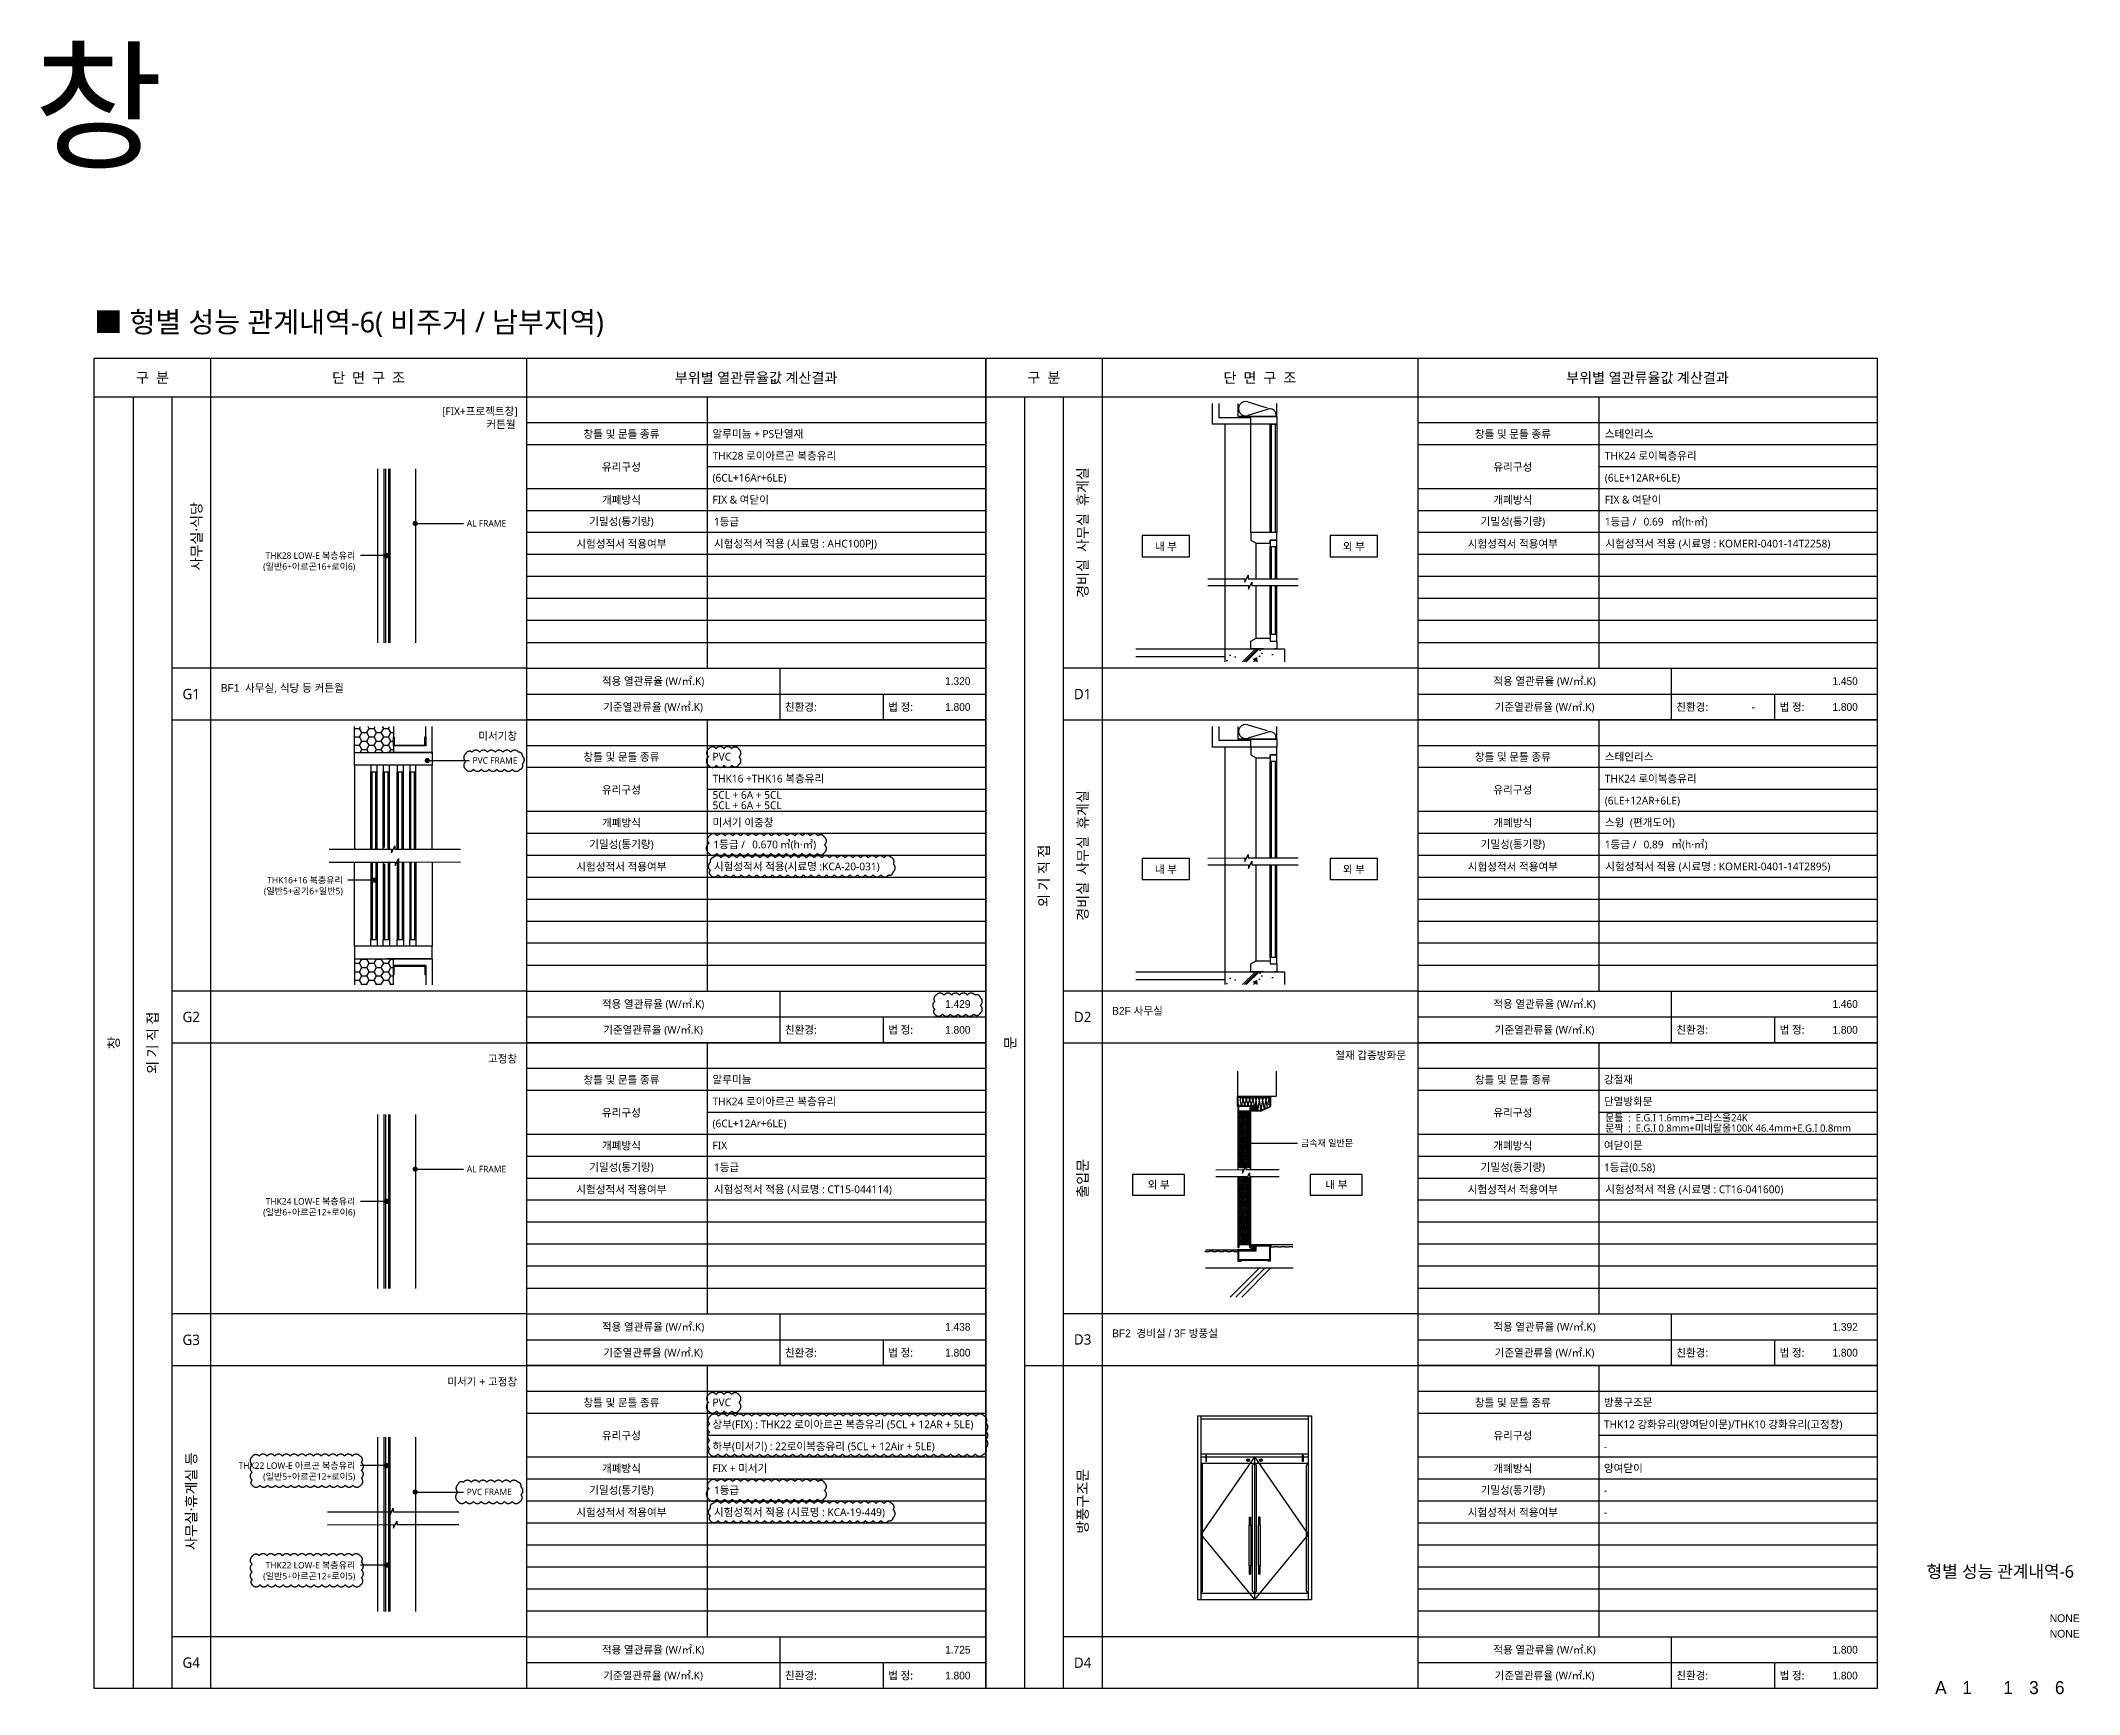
# Model space of a CAD drawing. Header units: millimetres. Extents: x 17329847 to 17386789, y -19727600 to -19720590.
# Drawn here: x 17370690 to 17378579, y -19726992 to -19720590 of the extents above; entities that cross this region are included whole.
import ezdxf
from ezdxf.enums import TextEntityAlignment as Align

# ---------------------------------------------------------------- set-up
doc = ezdxf.new("R2010")
doc.units = ezdxf.units.MM
doc.header["$LTSCALE"] = 100
doc.header["$MEASUREMENT"] = 0
doc.linetypes.add('-HID', pattern=[2.5, 1.5, -1])
doc.linetypes.add('ACAD_ISO03W100', pattern=[30, 12, -18])
doc.layers.get('0').update_dxf_attribs({"linetype": 'CONTINUOUS'})
doc.layers.get('DEFPOINTS').update_dxf_attribs({"color": 171, "linetype": 'CONTINUOUS'})
for name, color, linetype in [('AA-MKXM', 7, 'CONTINUOUS'), ('AA-XXXX-TEXT', 3, 'CONTINUOUS'), ('ARHT', 6, 'CONTINUOUS'), ('CON', 2, 'CONTINUOUS'), ('DOOR', 6, 'CONTINUOUS'), ('DOOR-ELE', 252, 'CONTINUOUS'), ('ELE4', 4, 'CONTINUOUS'), ('ELE5', 9, 'CONTINUOUS'), ('ELEV', 253, 'CONTINUOUS'), ('FIN', 6, 'CONTINUOUS'), ('FIN(패널-75글라스울)', 6, 'CONTINUOUS'), ('FIN-금속패널', 6, 'CONTINUOUS'), ('HAT', 253, 'CONTINUOUS'), ('INS', 8, 'CONTINUOUS'), ('LEADER', 7, 'CONTINUOUS'), ('OPEN', 1, '-HID'), ('STEEL', 5, 'CONTINUOUS'), ('SYM', 7, 'CONTINUOUS'), ('T-TEXT', 7, 'CONTINUOUS'), ('TEXT', 3, 'CONTINUOUS'), ('TEXT(실명)', 7, 'CONTINUOUS'), ('TEXT-TITLE', 6, 'CONTINUOUS'), ('TEXT-기입', 6, 'CONTINUOUS'), ('TEXT-도곽', 7, 'CONTINUOUS'), ('TEXT1-일반글씨', 3, 'CONTINUOUS'), ('TEXT2-제목', 7, 'CONTINUOUS'), ('TILE', 254, 'CONTINUOUS'), ('WALL-DRY', 7, 'CONTINUOUS'), ('WID', 4, 'CONTINUOUS'), ('WID-F', 1, 'CONTINUOUS'), ('WID-G', 8, 'CONTINUOUS'), ('WIN', 4, 'CONTINUOUS'), ('WIPEOUT', 7, 'CONTINUOUS'), ('도면폼', 7, 'CONTINUOUS')]:
    doc.layers.add(name, color=color, linetype=linetype)
doc.layers.add('VE변경사항적용-20220616', color=10, linetype='CONTINUOUS', plot=False)
doc.styles.add('@나눔바른고딕', font='NanumBarunGothic.ttf')
doc.styles.add('CGS', font='cgse', dxfattribs={"bigfont": 'cgs'})
doc.styles.add('굴림', font='')
doc.styles.add('나눔바른고딕', font='NanumBarunGothic.ttf')
doc.styles.get('굴림').set_extended_font_data('Gulim')
pattern_1 = [(0, (17370779.923, -19739945.013), (28.125, 16.237976), [18.75, -37.5]), (120, (17370779.923, -19739945.013), (-28.125, 16.237976), [18.75, -37.5]), (60, (17370779.923, -19739945.013), (6e-15, 32.475953), [-37.5, 18.75])]

msp = doc.modelspace()

# ---------------------------------------------------------------- texts
at = {"layer": 'AA-XXXX-TEXT', "style": '@나눔바른고딕'}
for s, p in [('경비실  사무실  휴게실', (17374722.4, -19722494.3)), ('사무실·식당', (17371292.4, -19722508.4)), ('경비실  사무실  휴게실', (17374722.4, -19723744.3)), ('외 기 직 접', (17374572.4, -19723823.1)), ('외 기 직 접', (17371122.4, -19724469.3)), ('창', (17370972.4, -19724469.3)), ('문', (17374442.4, -19724469.3)), ('출입문', (17374722.4, -19724994.3)), ('사무실·휴게실 등', (17371272.4, -19726244.3)), ('방풍구조문', (17374722.4, -19726244.3))]:
    msp.add_text(s, height=40, rotation=90, dxfattribs=at).set_placement(p, align=Align.MIDDLE_CENTER)
at = {"layer": 'AA-XXXX-TEXT', "style": '나눔바른고딕'}
for s, p in [('G1', (17371272.4, -19723119.3)), ('D1', (17374722.4, -19723119.3)), ('G2', (17371272.4, -19724369.3)), ('D2', (17374722.4, -19724369.3)), ('G3', (17371272.4, -19725619.3)), ('D3', (17374722.4, -19725618)), ('G4', (17371272.4, -19726869.3)), ('D4', (17374722.4, -19726869.3))]:
    msp.add_text(s, height=40, dxfattribs=at).set_placement(p, align=Align.MIDDLE)
at = {"layer": 'DEFPOINTS'}
for s, height, style, p in [('창', 400, '나눔바른고딕', (17370662.3, -19720843.4)), ('BF1  사무실, 식당 등 커튼월', 30, '굴림', (17371386.8, -19723095.7)), ('(편개도어)', 30, '나눔바른고딕', (17376840.5, -19723616.8)), ('B2F 사무실', 30, '굴림', (17374836.8, -19724345.7)), ('BF2  경비실 / 3F 방풍실', 30, '굴림', (17374836.8, -19725594.5))]:
    msp.add_text(s, height=height, dxfattribs=dict(at, style=style)).set_placement(p, align=Align.MIDDLE_LEFT)
for s, style, p in [('미서기창', '굴림', (17372534, -19723281.5)), ('고정창', '굴림', (17372534, -19724531.5)), ('철재 갑종방화문', '나눔바른고딕', (17375974, -19724518)), ('미서기 + 고정창', '굴림', (17372534, -19725781.5))]:
    msp.add_text(s, height=30, dxfattribs=dict(at, style=style)).set_placement(p, align=Align.MIDDLE_RIGHT)
at = {"layer": 'T-TEXT', "style": '나눔바른고딕'}
msp.add_text('■ 형별 성능 관계내역-6( 비주거 / 남부지역)', height=80, dxfattribs=at).set_placement((17370897.4, -19721719.3))
at = {"layer": 'TEXT'}
for s, height, style, p in [('[FIX+프로젝트창]', 30, '나눔바른고딕', (17372536, -19722024.3)), ('커튼월', 30, '나눔바른고딕', (17372527.9, -19722075.3)), ('(일반6+아르곤16+로이6)', 25, '나눔바른고딕', (17371907.4, -19722625.4)), ('THK28 LOW-E 복층유리', 25, '나눔바른고딕', (17371907.4, -19722583.4)), ('1.320', 30, '굴림', (17374288.3, -19723069.3)), ('1.450', 30, '굴림', (17377722.4, -19723069.3)), ('1.800', 30, '굴림', (17374288.3, -19723169.3)), ('-', 30, '굴림', (17377324.9, -19723169.3)), ('1.800', 30, '굴림', (17377722.4, -19723169.3)), ('(일반5+공기6+일반5)', 25, '나눔바른고딕', (17371859.4, -19723882)), ('THK16+16 복층유리', 25, '나눔바른고딕', (17371859.4, -19723839.9)), ('1.429', 30, '굴림', (17374288.3, -19724319.3)), ('1.460', 30, '굴림', (17377722.4, -19724319.3)), ('1.800', 30, '굴림', (17374288.3, -19724419.3)), ('1.800', 30, '굴림', (17377722.4, -19724419.3)), ('THK24 LOW-E 복층유리', 25, '나눔바른고딕', (17371907.4, -19725083.4)), ('(일반6+아르곤12+로이6)', 25, '나눔바른고딕', (17371907.4, -19725125.4)), ('1.438', 30, '굴림', (17374288.3, -19725569.3)), ('1.800', 30, '굴림', (17374288.3, -19725669.3)), ('1.800', 30, '굴림', (17377722.4, -19725669.3)), ('THK22 LOW-E 아르곤 복층유리', 25, '나눔바른고딕', (17371907.4, -19726106.6)), ('(일반5+아르곤12+로이5)', 25, '나눔바른고딕', (17371907.4, -19726148.7)), ('THK22 LOW-E 복층유리', 25, '나눔바른고딕', (17371907.4, -19726492.2)), ('(일반5+아르곤12+로이5)', 25, '나눔바른고딕', (17371907.4, -19726534.3)), ('1.725', 30, '굴림', (17374288.3, -19726819.3)), ('1.800', 30, '굴림', (17377722.4, -19726819.3)), ('1.800', 30, '굴림', (17374288.3, -19726919.3)), ('1.800', 30, '굴림', (17377722.4, -19726919.3))]:
    msp.add_text(s, height=height, dxfattribs=dict(at, style=style)).set_placement(p, align=Align.MIDDLE_RIGHT)
at = {"layer": 'TEXT', "style": '나눔바른고딕'}
for s, height, p in [('알루미늄 + PS단열재', 30, (17373289.9, -19722111.8)), ('스테인리스', 30, (17376743.3, -19722111.8)), ('THK28 로이아르곤 복층유리', 30, (17373289.9, -19722196.8)), ('THK24 로이복층유리', 30, (17376743.3, -19722196.8)), ('(6CL+16Ar+6LE)', 30, (17373289.9, -19722281.8)), ('(6LE+12AR+6LE)', 30, (17376743.3, -19722281.8)), ('FIX & 여닫이', 30, (17373289.9, -19722366.8)), ('FIX & 여닫이', 30, (17376743.3, -19722366.8)), ('AL FRAME', 25, (17372339.1, -19722458.3)), ('1등급', 30, (17373295.4, -19722451.8)), ('1등급 /', 30, (17376743.3, -19722451.8)), ('㎥(h·㎡)', 30, (17377001.2, -19722451.8)), ('시험성적서 적용 (시료명 : AHC100PJ)', 30, (17373295.4, -19722536.8)), ('시험성적서 적용 (시료명 : KOMERI-0401-14T2258)', 30, (17376745.4, -19722536.8)), ('PVC FRAME', 25, (17372360.9, -19723376.3)), ('PVC ', 30, (17373289.9, -19723361.8)), ('스테인리스', 30, (17376743.3, -19723361.8)), ('THK16 +THK16 복층유리', 30, (17373289.9, -19723446.8)), ('5CL + 6A + 5CL', 30, (17373289.9, -19723509.8)), ('THK24 로이복층유리', 30, (17376743.3, -19723446.8)), ('5CL + 6A + 5CL', 30, (17373289.9, -19723549.8)), ('(6LE+12AR+6LE)', 30, (17376743.3, -19723531.8)), ('미서기 이중창', 30, (17373289.9, -19723616.8)), ('스윙', 30, (17376743.3, -19723616.8)), ('1등급 /', 30, (17373293.3, -19723701.8)), ('0.670', 30, (17373443.3, -19723701.8)), ('㎥(h·㎡)', 30, (17373551.2, -19723701.8)), ('1등급 /', 30, (17376743.3, -19723701.8)), ('㎥(h·㎡)', 30, (17377001.2, -19723701.8)), ('시험성적서 적용(시료명 :KCA-20-031)', 30, (17373295.4, -19723786.8)), ('시험성적서 적용 (시료명 : KOMERI-0401-14T2895)', 30, (17376745.4, -19723786.8)), ('알루미늄', 30, (17373289.9, -19724611.8)), ('강철재', 30, (17376739.9, -19724611.8)), ('THK24 로이아르곤 복층유리', 30, (17373289.9, -19724696.8)), ('단열방화문', 30, (17376739.9, -19724696.8)), ('문틀  :  E.G.I 1.6mm+그라스울24K', 28, (17376744.8, -19724759.8)), ('(6CL+12Ar+6LE)', 30, (17373289.9, -19724781.8)), ('문짝  :  E.G.I 0.8mm+미네랄울100K 46.4mm+E.G.I 0.8mm', 28, (17376744.8, -19724799.8)), ('FIX', 30, (17373289.9, -19724866.8)), ('금속재 일반문', 25, (17375567.4, -19724857.5)), ('여닫이문', 30, (17376739.9, -19724866.8)), ('AL FRAME', 25, (17372339.1, -19724958.3)), ('1등급', 30, (17373295.4, -19724951.8)), ('1등급(0.58)', 30, (17376739.9, -19724951.8)), ('시험성적서 적용 (시료명 : CT15-044114)', 30, (17373295.4, -19725036.8)), ('시험성적서 적용 (시료명 : CT16-041600)', 30, (17376745.4, -19725036.8)), ('PVC', 30, (17373289.9, -19725861.8)), ('방풍구조문', 30, (17376739.9, -19725861.8)), ('상부(FIX) : THK22 로이아르곤 복층유리 (5CL + 12AR + 5LE)', 30, (17373289.9, -19725946.8)), ('THK12 강화유리(양여닫이문)/THK10 강화유리(고정창)', 30, (17376739.9, -19725946.8)), ('하부(미서기) : 22로이복층유리 (5CL + 12Air + 5LE)', 30, (17373289.9, -19726031.8)), ('FIX + 미서기', 30, (17373289.9, -19726116.8)), ('-', 30, (17376739.9, -19726031.8)), ('양여닫이', 30, (17376739.9, -19726116.8)), ('PVC FRAME', 25, (17372339.1, -19726208.3)), ('1등급', 30, (17373295.4, -19726201.8)), ('-', 30, (17376739.9, -19726201.8)), ('시험성적서 적용 (시료명 : KCA-19-449)', 30, (17373295.4, -19726286.8)), ('-', 30, (17376739.9, -19726286.8))]:
    msp.add_text(s, height=height, dxfattribs=at).set_placement(p, align=Align.MIDDLE_LEFT)
at = {"layer": 'TEXT', "color": 6, "style": '나눔바른고딕'}
for s, p in [('0.69', (17376893.3, -19722451.8)), ('0.89', (17376893.3, -19723701.8))]:
    msp.add_text(s, height=30, dxfattribs=at).set_placement(p, align=Align.MIDDLE_LEFT)
at = {"layer": 'TEXT', "ltscale": 1000, "style": '나눔바른고딕'}
for s, p in [('내 부', (17375044.8, -19722547.9)), ('외 부', (17375772.2, -19722547.9)), ('내 부', (17375044.8, -19723797.9)), ('외 부', (17375772.2, -19723797.9))]:
    msp.add_text(s, height=30, dxfattribs=at).set_placement(p, align=Align.MIDDLE_CENTER)
at = {"layer": 'TEXT', "style": '나눔바른고딕'}
for s, p in [('외 부', (17375016.5, -19725019.1)), ('내 부', (17375704.9, -19725019.1))]:
    msp.add_text(s, height=30, dxfattribs=at).set_placement(p, align=Align.MIDDLE_CENTER)
at = {"layer": 'TEXT', "color": 6, "style": '굴림'}
msp.add_text('1.392', height=30, dxfattribs=at).set_placement((17377722.4, -19725569.3), align=Align.MIDDLE_RIGHT)
at = {"layer": 'TEXT-TITLE', "style": '나눔바른고딕'}
msp.add_text('형별 성능 관계내역-6', height=48, dxfattribs=at).set_placement((17378274, -19726540.5), align=Align.CENTER)
at = {"layer": 'TEXT-기입', "style": 'CGS'}
for p in [(17378465.3, -19726721.3), (17378465.3, -19726781.3)]:
    msp.add_text('NONE', height=30, dxfattribs=at).set_placement(p, align=Align.BOTTOM_LEFT)
for s, p in [('A', (17378044, -19726965.9)), ('1', (17378145.3, -19726965.9)), ('1', (17378304, -19726965.9)), ('3', (17378404, -19726965.9)), ('6', (17378504, -19726965.9))]:
    msp.add_text(s, height=50, dxfattribs=at).set_placement(p, align=Align.MIDDLE_CENTER)
at = {"layer": 'TEXT2-제목', "style": '나눔바른고딕'}
for s, p in [('구  분', (17371122.4, -19721894.3)), ('단  면  구  조', (17371958.6, -19721894.3)), ('부위별 열관류율값 계산결과', (17373458.6, -19721894.3)), ('구  분', (17374572.4, -19721894.3)), ('단  면  구  조', (17375408.6, -19721894.3)), ('부위별 열관류율값 계산결과', (17376908.6, -19721894.3))]:
    msp.add_text(s, height=40, dxfattribs=at).set_placement(p, align=Align.MIDDLE)

# ---------------------------------------------------------------- blocks, each defined once
blk = doc.blocks.new('BOX2')
at = {"layer": '도면폼', "ltscale": 1000}
blk.add_line((1777.5, 0), (0, 0), dxfattribs=at)
at = {"layer": '도면폼', "color": 4, "ltscale": 1000}
for p, q in [((700, 0), (700, -1050)), ((1777.5, -100), (0, -100)), ((0, -950), (1777.5, -950)), ((0, -1050), (1777.5, -1050)), ((980, -1050), (980, -1250)), ((0, -1150), (1777.5, -1150)), ((1380, -1150), (1380, -1250))]:
    blk.add_line(p, q, dxfattribs=at)
at = {"layer": '도면폼', "color": 8}
for p, q in [((1777.5, -185), (0, -185)), ((1777.5, -270), (700, -270)), ((1777.5, -355), (0, -355)), ((1777.5, -440), (0, -440)), ((1777.5, -525), (0, -525)), ((1777.5, -610), (0, -610)), ((1777.5, -695), (0, -695)), ((1777.5, -780), (0, -780)), ((1777.5, -865), (0, -865))]:
    blk.add_line(p, q, dxfattribs=at)
at = {"layer": 'TEXT1-일반글씨', "style": '나눔바른고딕'}
for s, p in [('창틀 및 문틀 종류', (367.5, -142.5)), ('유리구성', (367.5, -270)), ('개폐방식', (367.5, -397.5)), ('기밀성(통기량)', (367.5, -482.5)), ('시험성적서 적용여부', (367.5, -567.5)), ('적용 열관류율 (W/㎡.K)', (490, -1100)), ('기준열관류율 (W/㎡.K)', (490, -1200))]:
    blk.add_text(s, height=30, dxfattribs=at).set_placement(p, align=Align.MIDDLE)
for s, p in [('친환경:', (1000, -1200)), ('법 정:', (1400, -1200))]:
    blk.add_text(s, height=30, dxfattribs=at).set_placement(p, align=Align.MIDDLE_LEFT)
blk = doc.blocks.new('A$Cc438bf30')
blk.add_wipeout([(0, 2900), (1800, 2900), (1800, 0), (0, 0)]).dxf.layer = 'WIPEOUT'
at = {"layer": 'DOOR-ELE', "ltscale": 1000}
for p, q in [((50, 2150), (80, 2120)), ((815, 2201), (785, 2201)), ((785, 2198), (785, 2201)), ((815, 2198), (785, 2198)), ((815, 2198), (815, 2201)), ((900, 2150), (870, 2120)), ((870, 130), (870, 2120)), ((900, 2150), (930, 2120)), ((930, 130), (930, 2120)), ((985, 2201), (1015, 2201)), ((985, 2198), (985, 2201)), ((985, 2198), (1015, 2198)), ((1015, 2198), (1015, 2201)), ((1750, 2150), (1720, 2120)), ((1720, 130), (1720, 2120)), ((815, 1300), (815, 1170)), ((815, 1300), (835, 1300)), ((815, 1300), (815, 1170)), ((815, 1300), (835, 1300)), ((835, 1300), (835, 1170)), ((835, 1300), (835, 1170)), ((965, 1300), (965, 1170)), ((985, 1300), (965, 1300)), ((965, 1300), (965, 1170)), ((985, 1300), (965, 1300)), ((985, 1300), (985, 1170)), ((985, 1300), (985, 1170)), ((810, 1170), (840, 1170)), ((810, 1170), (810, 530)), ((810, 1170), (840, 1170)), ((810, 1170), (810, 530)), ((840, 1170), (840, 530)), ((840, 1170), (840, 530)), ((990, 1170), (960, 1170)), ((960, 1170), (960, 530)), ((990, 1170), (960, 1170)), ((960, 1170), (960, 530)), ((990, 1170), (990, 530)), ((990, 1170), (990, 530)), ((810, 530), (840, 530)), ((810, 530), (840, 530)), ((815, 530), (815, 400)), ((815, 530), (815, 400)), ((815, 400), (835, 400)), ((815, 400), (835, 400)), ((835, 530), (835, 400)), ((835, 530), (835, 400)), ((990, 530), (960, 530)), ((990, 530), (960, 530)), ((965, 530), (965, 400)), ((965, 530), (965, 400)), ((985, 400), (965, 400)), ((985, 400), (965, 400)), ((985, 530), (985, 400)), ((985, 530), (985, 400)), ((50, 100), (80, 130)), ((900, 100), (870, 130)), ((900, 100), (930, 130)), ((1750, 100), (1720, 130))]:
    blk.add_line(p, q, dxfattribs=at)
for points in [[(140, 2280), (130, 2280), (130, 2180), (140, 2180)], [(1660, 2280), (1670, 2280), (1670, 2180), (1660, 2180)]]:
    blk.add_lwpolyline(points, close=True, dxfattribs=at)
for centre in [(800, 2200), (1000, 2200)]:
    blk.add_circle(centre, 20, dxfattribs=at)
at = {"layer": 'OPEN', "ltscale": 700}
for p, q in [((900, 2250), (50, 1025)), ((900, 2250), (1750, 1025)), ((50, 1025), (900, 0)), ((1750, 1025), (900, 0))]:
    blk.add_line(p, q, dxfattribs=at)
at = {"layer": 'WID'}
for p, q in [((0, 2900), (0, 0)), ((0, 2900), (1800, 2900)), ((50, 2900), (50, 0)), ((1750, 2900), (1750, 0)), ((1800, 2900), (1800, 0)), ((50, 2850), (1750, 2850)), ((50, 2300), (1750, 2300)), ((50, 2250), (1750, 2250)), ((50, 2150), (1750, 2150)), ((80, 130), (80, 2120)), ((900, 2250), (900, 0)), ((50, 100), (1750, 100)), ((0, 0), (1800, 0))]:
    blk.add_line(p, q, dxfattribs=at)

# ---------------------------------------------------------------- hatches: boundary and pattern name
at = {"layer": 'ARHT', "linetype": 'Continuous'}
h = msp.add_hatch(dxfattribs=at)
h.set_pattern_fill('ANSI37', color=8, scale=42.038321, style=0)
h.set_pattern_definition([(45, (17375324.634, -19725250.8163), (-3.7157, 3.7157), []), (135, (17375324.634, -19725250.8163), (-3.7157, -3.7157), [])])
h.paths.add_polyline_path([(17375372.6, -19724990.7), (17375324.6, -19724990.7), (17375324.6, -19725250.8), (17375372.6, -19725250.8)])
h.paths.add_polyline_path([(17375324.6, -19724736), (17375372.6, -19724736), (17375372.6, -19724954.8), (17375324.6, -19724954.8)])
at = {"layer": 'HAT', "linetype": 'Continuous'}
h = msp.add_hatch(dxfattribs=at)
h.set_pattern_fill('AR-CONC', color=256, scale=20, style=0)
h.set_pattern_definition([(50, (17355833.5, -19742387.57), (143.45204, -12.55043), [15, -165]), (355, (17355833.5, -19742387.57), (-27.7503, 150.4384), [12, -132]), (100.45144, (17355845.46, -19742388.62), (115.7018, 137.888), [12.74804, -140.2284]), (46.1842, (17355833.5, -19742347.57), (213.4483, -33.1039), [22.5, -247.5]), (96.6356, (17355851.29, -19742350.33), (186.9324, 194.8237), [19.122, -210.3428]), (351.1842, (17355833.5, -19742347.57), (186.9324, 194.8237), [18, -198]), (21, (17355853.5, -19742357.57), (119.3814, -80.5238), [15, -165]), (326, (17355853.5, -19742357.57), (48.6631, 145.03), [12, -132]), (71.45144, (17355863.45, -19742364.28), (168.0445, 64.5062), [12.748, -140.2284]), (37.5, (17355833.5, -19742387.57), (2.43197, 66.57877), [0, -130.4, 0, -134, 0, -132.5]), (7.5, (17355833.5, -19742387.57), (52.6139, 78.88234), [0, -76.4, 0, -127.4, 0, -50.5]), (327.5, (17355788.9, -19742387.57), (106.76449, -4.51097), [0, -50, 0, -156, 0, -207]), (317.5, (17355768.9, -19742387.57), (116.63723, 20.021), [0, -65, 0, -103.6, 0, -147])])
h.paths.add_polyline_path([(17375274, -19722944.3), (17375274, -19722994.3), (17375504, -19722994.3), (17375504, -19722944.3)])
at = {"layer": 'HAT', "ltscale": 1000}
h = msp.add_hatch(dxfattribs=at)
h.set_pattern_fill('HONEY', color=256, scale=150)
h.set_pattern_definition(pattern_1)
h.paths.add_polyline_path([(17371904.9, -19723345), (17372054.9, -19723345), (17372054.9, -19723245), (17371904.9, -19723245)])
h = msp.add_hatch(dxfattribs=at)
h.set_pattern_fill('HONEY', color=256, scale=150)
h.set_pattern_definition(pattern_1)
h.paths.add_polyline_path([(17371904.9, -19724145), (17372054.9, -19724145), (17372054.9, -19724245), (17371904.9, -19724245)])
at = {"layer": 'HAT', "linetype": 'Continuous'}
h = msp.add_hatch(dxfattribs=at)
h.set_pattern_fill('AR-CONC', color=256, scale=20, style=0)
h.set_pattern_definition([(50, (17355833.5, -19743637.57), (143.45204, -12.55043), [15, -165]), (355, (17355833.5, -19743637.57), (-27.7503, 150.4384), [12, -132]), (100.45144, (17355845.46, -19743638.62), (115.7018, 137.888), [12.74804, -140.2284]), (46.1842, (17355833.5, -19743597.57), (213.4483, -33.1039), [22.5, -247.5]), (96.6356, (17355851.29, -19743600.33), (186.9324, 194.8237), [19.122, -210.3428]), (351.1842, (17355833.5, -19743597.57), (186.9324, 194.8237), [18, -198]), (21, (17355853.5, -19743607.57), (119.3814, -80.5238), [15, -165]), (326, (17355853.5, -19743607.57), (48.6631, 145.03), [12, -132]), (71.45144, (17355863.45, -19743614.28), (168.0445, 64.5062), [12.748, -140.2284]), (37.5, (17355833.5, -19743637.57), (2.43197, 66.57877), [0, -130.4, 0, -134, 0, -132.5]), (7.5, (17355833.5, -19743637.57), (52.6139, 78.88234), [0, -76.4, 0, -127.4, 0, -50.5]), (327.5, (17355788.9, -19743637.57), (106.76449, -4.51097), [0, -50, 0, -156, 0, -207]), (317.5, (17355768.9, -19743637.57), (116.63723, 20.021), [0, -65, 0, -103.6, 0, -147])])
h.paths.add_polyline_path([(17375274, -19724194.3), (17375274, -19724244.3), (17375504, -19724244.3), (17375504, -19724194.3)])

# ---------------------------------------------------------------- linework, layer by layer
for p, q in [((17375323.4, -19725271.6), (17375322.1, -19725271.6)), ((17375449.5, -19725252.7), (17375450.7, -19725252.7))]:
    msp.add_line(p, q)
at = {"layer": 'AA-MKXM', "color": 7}
for points in [[(17374915.3, -19725059.1), (17375116.2, -19725059.1), (17375116.2, -19724979.1), (17374915.3, -19724979.1)], [(17375603.6, -19725059.1), (17375804.5, -19725059.1), (17375804.5, -19724979.1), (17375603.6, -19724979.1)]]:
    msp.add_lwpolyline(points, close=True, dxfattribs=at)
at = {"layer": 'ARHT', "color": 8}
for p, q in [((17375336.3, -19724706), (17375331.6, -19724690.3)), ((17375342.6, -19724690.3), (17375337.9, -19724706)), ((17375348.9, -19724706), (17375344.2, -19724690.3)), ((17375355.2, -19724690.3), (17375350.5, -19724706)), ((17375361.5, -19724706), (17375356.8, -19724690.3)), ((17375367.8, -19724690.3), (17375363.1, -19724706)), ((17375374.1, -19724706), (17375369.4, -19724690.3)), ((17375380.4, -19724690.3), (17375375.7, -19724706)), ((17375386.7, -19724706), (17375382, -19724690.3)), ((17375393.1, -19724690.3), (17375389.8, -19724713.9)), ((17375399.4, -19724724.9), (17375394.6, -19724690.3)), ((17375405.7, -19724690.3), (17375400.9, -19724724.9)), ((17375412, -19724724.9), (17375407.2, -19724690.3)), ((17375418.3, -19724690.3), (17375413.5, -19724721.1)), ((17375424.6, -19724721.1), (17375419.9, -19724690.3)), ((17375430.9, -19724690.3), (17375426.2, -19724715.2)), ((17375437.2, -19724715.2), (17375432.5, -19724690.3)), ((17375443.5, -19724690.3), (17375438.8, -19724702.2)), ((17375447.6, -19724708.8), (17375445.1, -19724690.3))]:
    msp.add_line(p, q, dxfattribs=at)
at = {"layer": 'ARHT', "color": 8, "linetype": 'Continuous'}
for p, q in [((17375372.6, -19724761.2), (17375324.6, -19724761.2)), ((17375372.6, -19724786.4), (17375324.6, -19724786.4)), ((17375372.6, -19724820.5), (17375324.6, -19724820.5)), ((17375372.6, -19724845.7), (17375324.6, -19724845.7)), ((17375372.6, -19724870.9), (17375324.6, -19724870.9)), ((17375372.6, -19724896.1), (17375324.6, -19724896.1)), ((17375372.6, -19724921.4), (17375324.6, -19724921.4)), ((17375372.6, -19724946.6), (17375324.6, -19724946.6)), ((17375372.6, -19724991.8), (17375324.6, -19724991.8)), ((17375372.6, -19725017), (17375324.6, -19725017)), ((17375372.6, -19725042.2), (17375324.6, -19725042.2)), ((17375372.6, -19725067.4), (17375324.6, -19725067.4)), ((17375372.6, -19725092.7), (17375324.6, -19725092.7)), ((17375372.6, -19725117.9), (17375324.6, -19725117.9)), ((17375372.6, -19725143.1), (17375324.6, -19725143.1)), ((17375372.6, -19725168.3), (17375324.6, -19725168.3)), ((17375372.6, -19725193.6), (17375324.6, -19725193.6)), ((17375372.6, -19725218.8), (17375324.6, -19725218.8))]:
    msp.add_line(p, q, dxfattribs=at)
for points in [[(17375381.2, -19724731.6, 0.20352), (17375380.8, -19724730.9), (17375379.7, -19724730.9, 0.20352), (17375379.3, -19724731.6, 0.20352), (17375379, -19724730.9), (17375376.2, -19724730.9, -0.322604), (17375376.2, -19724715.8), (17375390.2, -19724715.8), (17375390.2, -19724730.9), (17375389.2, -19724730.9, 0.20352), (17375388.9, -19724731.6, 0.20352), (17375388.5, -19724730.9), (17375387.3, -19724730.9, 0.20352), (17375386.9, -19724731.6, 0.20352), (17375386.6, -19724730.9), (17375385.4, -19724730.9, 0.20352), (17375385, -19724731.6, 0.20352), (17375384.6, -19724730.9), (17375383.4, -19724730.9, 0.20352), (17375383.1, -19724731.6, 0.20352), (17375382.7, -19724730.9), (17375381.5, -19724730.9, 0.20352)], [(17375379.4, -19724727.8), (17375378.1, -19724727.8, -0.275186), (17375378.1, -19724718.9), (17375379.4, -19724718.9, -0.414214), (17375380.6, -19724720.2), (17375380.6, -19724726.5, -0.414214)], [(17375384.7, -19724727.8, -0.414214), (17375383.5, -19724726.5), (17375383.5, -19724720.2, -0.414214), (17375384.7, -19724718.9), (17375386, -19724718.9, -0.414214), (17375387.2, -19724720.2), (17375387.2, -19724726.5, -0.414214), (17375386, -19724727.8)], [(17375381.2, -19725255.2, -0.20352), (17375380.8, -19725255.9), (17375379.7, -19725255.9, -0.20352), (17375379.3, -19725255.2, -0.20352), (17375379, -19725255.9), (17375376.2, -19725255.9, 0.322604), (17375376.2, -19725271), (17375390.2, -19725271), (17375390.2, -19725255.9), (17375389.2, -19725255.9, -0.20352), (17375388.9, -19725255.2, -0.20352), (17375388.5, -19725255.9), (17375387.3, -19725255.9, -0.20352), (17375386.9, -19725255.2, -0.20352), (17375386.6, -19725255.9), (17375385.4, -19725255.9, -0.20352), (17375385, -19725255.2, -0.20352), (17375384.6, -19725255.9), (17375383.4, -19725255.9, -0.20352), (17375383.1, -19725255.2, -0.20352), (17375382.7, -19725255.9), (17375381.5, -19725255.9, -0.20352)], [(17375379.4, -19725259), (17375378.1, -19725259, 0.275186), (17375378.1, -19725267.8), (17375379.4, -19725267.8, 0.414214), (17375380.6, -19725266.6), (17375380.6, -19725260.2, 0.414214)], [(17375384.7, -19725259, 0.414214), (17375383.5, -19725260.2), (17375383.5, -19725266.6, 0.414214), (17375384.7, -19725267.8), (17375386, -19725267.8, 0.414214), (17375387.2, -19725266.6), (17375387.2, -19725260.2, 0.414214), (17375386, -19725259)]]:
    msp.add_lwpolyline(points, format="xyb", close=True, dxfattribs=at)
at = {"layer": 'ARHT', "color": 8}
for centre, start, end in [((17375330.8, -19724707.7), 163.30076, 16.69924), ((17375337.1, -19724688.6), 343.30076, 196.69924), ((17375343.4, -19724707.7), 163.30076, 16.69924), ((17375349.7, -19724688.6), 343.30076, 196.69924), ((17375356, -19724707.7), 163.30076, 16.69924), ((17375362.3, -19724688.6), 343.30076, 196.69924), ((17375368.6, -19724707.7), 163.30076, 16.69924), ((17375374.9, -19724688.6), 343.30076, 196.69924), ((17375381.2, -19724707.7), 163.30076, 16.69924), ((17375387.5, -19724688.6), 343.30076, 196.69924), ((17375393.8, -19724726.6), 252.48046, 16.69924), ((17375400.1, -19724688.6), 343.30076, 196.69924), ((17375406.5, -19724726.6), 163.30076, 16.69924), ((17375412.8, -19724688.6), 343.30076, 196.69924), ((17375419.1, -19724722.7), 163.30076, 16.69924), ((17375425.4, -19724688.6), 343.30076, 196.69924), ((17375431.7, -19724716.8), 163.30076, 16.69924), ((17375438, -19724688.6), 343.30076, 196.69924), ((17375444.3, -19724703.8), 163.30076, 305.07833), ((17375450.6, -19724688.6), 121.32976, 196.69924)]:
    msp.add_arc(centre, 5.76, start, end, dxfattribs=at)
at = {"layer": 'CON'}
for p, q in [((17375321.5, -19724579.1), (17375321.5, -19724676)), ((17375471.5, -19724579.1), (17375471.5, -19724676)), ((17375321.5, -19724676), (17375471.5, -19724676)), ((17375197.4, -19725340.4), (17375536.7, -19725340.4))]:
    msp.add_line(p, q, dxfattribs=at)
at = {"layer": 'CON', "ltscale": 1000}
for points in [[(17375274, -19722994.3), (17375274, -19722944.3), (17375504, -19722944.3), (17375504, -19722994.3)], [(17375274, -19724244.3), (17375274, -19724194.3), (17375504, -19724194.3), (17375504, -19724244.3)]]:
    msp.add_lwpolyline(points, dxfattribs=at)
at = {"layer": 'DOOR', "color": 4}
for p, q in [((17375321.5, -19724715.8), (17375321.5, -19724678)), ((17375321.5, -19724678), (17375336, -19724678)), ((17375323.4, -19724679.9), (17375323.4, -19724713.9)), ((17375348.6, -19724679.9), (17375323.4, -19724679.9)), ((17375325.9, -19724679.9), (17375447, -19724679.9)), ((17375336, -19724678), (17375336, -19724679.9)), ((17375447.6, -19724679.9), (17375424.3, -19724679.9)), ((17375436.9, -19724678), (17375449.5, -19724678)), ((17375436.9, -19724679.9), (17375436.9, -19724678)), ((17375447, -19724679.9), (17375447, -19724681.7)), ((17375447.6, -19724715.8), (17375447.6, -19724679.9)), ((17375449.5, -19724678), (17375449.5, -19724716.6)), ((17375390.2, -19724715.8), (17375321.5, -19724715.8)), ((17375447, -19724681.7), (17375323.4, -19724681.7)), ((17375323.4, -19724713.9), (17375392.1, -19724713.9)), ((17375323.4, -19724719.6), (17375323.4, -19724960.5)), ((17375327.2, -19724719.6), (17375323.4, -19724719.6)), ((17375324.6, -19724960.5), (17375324.6, -19724720.8)), ((17375325.9, -19724720.8), (17375324.6, -19724720.8)), ((17375324.6, -19724736), (17375372.6, -19724736)), ((17375325.9, -19724734.7), (17375325.9, -19724720.8)), ((17375371.3, -19724734.7), (17375325.9, -19724734.7)), ((17375327.2, -19724734.7), (17375327.2, -19724719.6)), ((17375370, -19724719.6), (17375370, -19724734.7)), ((17375373.8, -19724719.6), (17375370, -19724719.6)), ((17375371.3, -19724720.8), (17375371.3, -19724734.7)), ((17375372.6, -19724720.8), (17375371.3, -19724720.8)), ((17375372.6, -19724720.8), (17375372.6, -19724960.4)), ((17375373.8, -19724960.4), (17375373.8, -19724719.6)), ((17375377.6, -19724730.9), (17375390.2, -19724730.9)), ((17375377.6, -19724734.7), (17375377.6, -19724730.9)), ((17375411.7, -19724734.7), (17375377.6, -19724734.7)), ((17375379.5, -19724732.8), (17375411.7, -19724732.8)), ((17375392.1, -19724732.8), (17375379.5, -19724732.8)), ((17375390.2, -19724730.9), (17375390.2, -19724715.8)), ((17375392.1, -19724713.9), (17375392.1, -19724732.8)), ((17375411.7, -19724732.8), (17375447.6, -19724715.8)), ((17375411.7, -19724734.7), (17375449.5, -19724716.6)), ((17375323.4, -19724986.9), (17375323.4, -19725262.2)), ((17375324.6, -19725260.9), (17375324.6, -19724986.9)), ((17375372.6, -19724986.9), (17375372.6, -19725260.9)), ((17375373.8, -19725262.2), (17375373.8, -19724986.9)), ((17375323.4, -19725262.2), (17375327.2, -19725262.2)), ((17375390.2, -19725271), (17375323.4, -19725271)), ((17375323.4, -19725271), (17375323.4, -19725315.1)), ((17375324.6, -19725250.8), (17375372.6, -19725250.8)), ((17375324.6, -19725260.9), (17375325.9, -19725260.9)), ((17375325.3, -19725272.9), (17375392.1, -19725272.9)), ((17375325.3, -19725313.2), (17375325.3, -19725272.9)), ((17375371.3, -19725252.1), (17375325.9, -19725252.1)), ((17375325.9, -19725252.1), (17375325.9, -19725260.9)), ((17375327.2, -19725252.1), (17375327.2, -19725262.2)), ((17375327.3, -19725274.9), (17375394.1, -19725274.9)), ((17375327.3, -19725311.2), (17375327.3, -19725274.9)), ((17375327.3, -19725311.2), (17375445.6, -19725311.2)), ((17375444.9, -19725309.3), (17375327.9, -19725309.3)), ((17375327.9, -19725309.3), (17375327.9, -19725311.2)), ((17375336, -19725313.2), (17375336, -19725311.2)), ((17375370, -19725262.2), (17375370, -19725252.1)), ((17375370, -19725262.2), (17375373.8, -19725262.2)), ((17375371.3, -19725260.9), (17375371.3, -19725252.1)), ((17375371.3, -19725260.9), (17375372.6, -19725260.9)), ((17375449.5, -19725252.1), (17375377.6, -19725252.1)), ((17375377.6, -19725252.1), (17375377.6, -19725255.9)), ((17375377.6, -19725255.9), (17375390.2, -19725255.9)), ((17375379.5, -19725254), (17375447.6, -19725254)), ((17375390.2, -19725255.9), (17375390.2, -19725271)), ((17375392.1, -19725272.9), (17375392.1, -19725254)), ((17375394.1, -19725256), (17375445.6, -19725256)), ((17375394.1, -19725274.9), (17375394.1, -19725256)), ((17375439.4, -19725313.2), (17375439.4, -19725311.2)), ((17375444.9, -19725311.2), (17375444.9, -19725309.3)), ((17375445.6, -19725256), (17375445.6, -19725311.2)), ((17375447.6, -19725254), (17375447.6, -19725313.2)), ((17375449.5, -19725315.1), (17375449.5, -19725252.1)), ((17375323.4, -19725315.1), (17375336, -19725315.1)), ((17375336, -19725313.2), (17375325.3, -19725313.2)), ((17375336, -19725315.1), (17375336, -19725313.2)), ((17375447.6, -19725313.2), (17375439.4, -19725313.2)), ((17375439.4, -19725313.2), (17375439.4, -19725315.1)), ((17375449.5, -19725315.1), (17375439.4, -19725315.1))]:
    msp.add_line(p, q, dxfattribs=at)
at = {"layer": 'ELE4', "ltscale": 1000}
for p, q in [((17374927.7, -19722974.3), (17375274, -19722974.3)), ((17372015.9, -19723720.4), (17372015.9, -19723420)), ((17372020.9, -19723713.6), (17372020.9, -19723420)), ((17372034.9, -19723720), (17372034.9, -19723420)), ((17372039.9, -19723720), (17372039.9, -19723420)), ((17372117.9, -19723720), (17372117.9, -19723420)), ((17372122.9, -19723720), (17372122.9, -19723420)), ((17372136.9, -19723720), (17372136.9, -19723420)), ((17372141.9, -19723720), (17372141.9, -19723420)), ((17372015.9, -19723769.7), (17372015.9, -19724070)), ((17372020.9, -19723776.5), (17372020.9, -19724070)), ((17372034.9, -19723770), (17372034.9, -19724070)), ((17372039.9, -19723770), (17372039.9, -19724070)), ((17372117.9, -19723770), (17372117.9, -19724070)), ((17372122.9, -19723770), (17372122.9, -19724070)), ((17372136.9, -19723770), (17372136.9, -19724070)), ((17372141.9, -19723770), (17372141.9, -19724070)), ((17374927.7, -19724224.3), (17375274, -19724224.3))]:
    msp.add_line(p, q, dxfattribs=at)
at = {"layer": 'ELE4'}
for points in [[(17375474, -19722074.3), (17375374, -19722074.3), (17375374, -19722044.3), (17375474, -19722044.3)], [(17375474, -19722493.6), (17375448, -19722493.6), (17375448, -19722074.3), (17375474, -19722074.3)], [(17375474, -19723324.3), (17375374, -19723324.3), (17375374, -19723294.3), (17375474, -19723294.3)]]:
    msp.add_lwpolyline(points, close=True, dxfattribs=at)
for points in [[(17375474, -19722493.6), (17375374, -19722493.6), (17375374, -19722523.6), (17375394, -19722535.6), (17375448, -19722535.6), (17375448, -19722523.6), (17375474, -19722523.6), (17375474, -19722493.6)], [(17375394, -19722673.1), (17375394, -19722535.6)], [(17375394, -19722902.3), (17375394, -19722699.4)], [(17375423, -19722944.3), (17375374, -19722944.3), (17375374, -19722914.3), (17375394, -19722902.3), (17375448, -19722902.3), (17375448, -19722914.3), (17375474, -19722914.3), (17375474, -19722944.3), (17375465, -19722944.3)], [(17375474, -19723324.3), (17375374, -19723324.3), (17375374, -19723354.3), (17375394, -19723366.3), (17375448, -19723366.3), (17375448, -19723354.3), (17375474, -19723354.3), (17375474, -19723324.3)], [(17375394, -19723754.2), (17375394, -19723366.3)], [(17375394, -19724152.3), (17375394, -19723780.6)], [(17375423, -19724194.3), (17375374, -19724194.3), (17375374, -19724164.3), (17375394, -19724152.3), (17375448, -19724152.3), (17375448, -19724164.3), (17375474, -19724164.3), (17375474, -19724194.3), (17375465, -19724194.3)]]:
    msp.add_lwpolyline(points, dxfattribs=at)
at = {"layer": 'ELE4', "ltscale": 1000}
for points in [[(17372015.9, -19723420), (17372039.9, -19723420), (17372039.9, -19723395), (17372015.9, -19723395)], [(17372117.9, -19723420), (17372141.9, -19723420), (17372141.9, -19723395), (17372117.9, -19723395)], [(17372015.9, -19724070), (17372039.9, -19724070), (17372039.9, -19724095), (17372015.9, -19724095)], [(17372117.9, -19724070), (17372141.9, -19724070), (17372141.9, -19724095), (17372117.9, -19724095)]]:
    msp.add_lwpolyline(points, close=True, dxfattribs=at)
at = {"layer": 'ELE5'}
for p, q in [((17375274, -19722944.3), (17375274, -19722074.3)), ((17375274, -19724194.3), (17375274, -19723324.3))]:
    msp.add_line(p, q, dxfattribs=at)
at = {"layer": 'ELEV'}
for p, q in [((17371993.5, -19722246.7), (17371993.5, -19722921)), ((17372140.8, -19722246.7), (17372140.8, -19722921)), ((17371993.5, -19724746.7), (17371993.5, -19725421)), ((17372140.8, -19724746.7), (17372140.8, -19725421)), ((17371993.5, -19725996.7), (17371993.5, -19726671)), ((17372140.8, -19725996.7), (17372140.8, -19726671))]:
    msp.add_line(p, q, dxfattribs=at)
at = {"layer": 'FIN', "ltscale": 1000}
for p, q in [((17374927.7, -19722944.3), (17375274, -19722944.3)), ((17374927.7, -19724194.3), (17375274, -19724194.3))]:
    msp.add_line(p, q, dxfattribs=at)
at = {"layer": 'FIN'}
for p, q in [((17375197.4, -19725271), (17375322.1, -19725271)), ((17375198.5, -19725276.7), (17375197.4, -19725276.7)), ((17375198.5, -19725278.6), (17375198.5, -19725276.7)), ((17375212.4, -19725278.6), (17375198.5, -19725278.6)), ((17375212.4, -19725278.6), (17375208.6, -19725278.6)), ((17375226.3, -19725276.7), (17375212.4, -19725276.7)), ((17375212.4, -19725276.7), (17375212.4, -19725278.6)), ((17375212.4, -19725276.7), (17375212.4, -19725278.6)), ((17375226.3, -19725278.6), (17375226.3, -19725276.7)), ((17375240.1, -19725278.6), (17375226.3, -19725278.6)), ((17375240.1, -19725278.6), (17375236.4, -19725278.6)), ((17375254, -19725276.7), (17375240.1, -19725276.7)), ((17375240.1, -19725276.7), (17375240.1, -19725278.6)), ((17375240.1, -19725276.7), (17375240.1, -19725278.6)), ((17375254, -19725278.6), (17375254, -19725276.7)), ((17375267.9, -19725278.6), (17375254, -19725278.6)), ((17375281.8, -19725276.7), (17375267.9, -19725276.7)), ((17375267.9, -19725276.7), (17375267.9, -19725278.6)), ((17375281.8, -19725278.6), (17375281.8, -19725276.7)), ((17375295.6, -19725278.6), (17375281.8, -19725278.6)), ((17375309.5, -19725276.7), (17375295.6, -19725276.7)), ((17375295.6, -19725276.7), (17375295.6, -19725278.6)), ((17375309.5, -19725278.6), (17375309.5, -19725276.7)), ((17375322.1, -19725278.6), (17375309.5, -19725278.6)), ((17375322.1, -19725271), (17375322.1, -19725278.6))]:
    msp.add_line(p, q, dxfattribs=at)
msp.add_lwpolyline([(17375536.5, -19725252.1), (17375450.7, -19725252.1), (17375450.7, -19725259.6), (17375463.4, -19725259.6), (17375463.4, -19725257.8), (17375477.2, -19725257.8), (17375477.2, -19725259.6), (17375491.1, -19725259.6), (17375491.1, -19725257.8), (17375505, -19725257.8), (17375505, -19725259.6), (17375518.9, -19725259.6), (17375518.9, -19725257.8), (17375532.7, -19725257.8), (17375532.7, -19725259.6), (17375536.5, -19725259.6)], dxfattribs=at)
at = {"layer": 'FIN(패널-75글라스울)', "ltscale": 1000}
for p, q in [((17371904.9, -19723345), (17371904.9, -19723245)), ((17372054.9, -19723245), (17372054.9, -19723345)), ((17371904.9, -19724145), (17371904.9, -19724245)), ((17372054.9, -19724245), (17372054.9, -19724145))]:
    msp.add_line(p, q, dxfattribs=at)
at = {"layer": 'FIN-금속패널', "ltscale": 1000}
for p, q in [((17375324, -19722044.3), (17375324, -19721994.3)), ((17375474, -19722044.3), (17375474, -19721994.3)), ((17375474, -19722044.3), (17375324, -19722044.3)), ((17375324, -19723294.3), (17375324, -19723244.3)), ((17375474, -19723294.3), (17375474, -19723244.3)), ((17375474, -19723294.3), (17375324, -19723294.3))]:
    msp.add_line(p, q, dxfattribs=at)
at = {"layer": 'HAT', "linetype": 'Continuous'}
for p, q in [((17375341.6, -19722994.3), (17375391.6, -19722944.3)), ((17375348.7, -19722994.3), (17375398.7, -19722944.3)), ((17375355.7, -19722994.3), (17375405.7, -19722944.3)), ((17375341.6, -19724244.3), (17375391.6, -19724194.3)), ((17375348.7, -19724244.3), (17375398.7, -19724194.3)), ((17375355.7, -19724244.3), (17375405.7, -19724194.3))]:
    msp.add_line(p, q, dxfattribs=at)
at = {"layer": 'HAT', "color": 9}
for p, q in [((17375293.3, -19725453.8), (17375406.7, -19725340.4)), ((17375315.6, -19725453.8), (17375429, -19725340.4)), ((17375337.9, -19725453.8), (17375451.3, -19725340.4))]:
    msp.add_line(p, q, dxfattribs=at)
at = {"layer": 'INS'}
for p, q in [((17375361.5, -19721988.1), (17375436.5, -19722010.6)), ((17375436.5, -19722018.1), (17375361.5, -19722040.6)), ((17375361.5, -19723238.1), (17375436.5, -19723260.6)), ((17375436.5, -19723268.1), (17375361.5, -19723290.6))]:
    msp.add_line(p, q, dxfattribs=at)
for centre, radius, start, end in [((17375353.6, -19722014.3), 27.4, 73.30076, 286.69924), ((17375448.1, -19722038.8), 23.7, 346.61933, 119.17629), ((17375353.6, -19723264.3), 27.4, 73.30076, 286.69924), ((17375448.1, -19723288.8), 23.7, 346.61933, 119.17629)]:
    msp.add_arc(centre, radius, start, end, dxfattribs=at)
at = {"layer": 'LEADER'}
for p, q in [((17372139.1, -19722458.8), (17372326.8, -19722458.8)), ((17372029.8, -19722583.4), (17371927, -19722583.4)), ((17372186.2, -19723376.9), (17372348.6, -19723376.9)), ((17371981.8, -19723839.9), (17371879, -19723839.9)), ((17375350.6, -19724857.5), (17375554, -19724857.5)), ((17372139.1, -19724958.8), (17372326.8, -19724958.8)), ((17372029.8, -19725083.4), (17371927, -19725083.4)), ((17372029.8, -19726106.6), (17371927, -19726106.6)), ((17372139.1, -19726208.8), (17372326.8, -19726208.8)), ((17372029.8, -19726492.2), (17371927, -19726492.2))]:
    msp.add_line(p, q, dxfattribs=at)
at = {"layer": 'STEEL', "ltscale": 1000}
for points in [[(17372054.9, -19723320), (17372054.9, -19723285), (17372057.9, -19723285), (17372057.9, -19723317), (17372176.9, -19723317), (17372176.9, -19723285), (17372179.9, -19723285), (17372179.9, -19723320)], [(17372054.9, -19724170), (17372054.9, -19724205), (17372057.9, -19724205), (17372057.9, -19724173), (17372176.9, -19724173), (17372176.9, -19724205), (17372179.9, -19724205), (17372179.9, -19724170)]]:
    msp.add_lwpolyline(points, close=True, dxfattribs=at)
at = {"layer": 'SYM'}
for points in [[(17375206.9, -19722673.1), (17375350.7, -19722672.9), (17375350.7, -19722686.6), (17375363.6, -19722659.1), (17375363.5, -19722672.9), (17375556.1, -19722672.6)], [(17375206.9, -19722699.5), (17375364.3, -19722699.2), (17375364.3, -19722713), (17375377.2, -19722685.5), (17375377.1, -19722699.2), (17375556.1, -19722698.9)], [(17371806.4, -19723720.3), (17372047.8, -19723720.1), (17372047.7, -19723733.8), (17372060.7, -19723706.3), (17372060.6, -19723720.1), (17372314.2, -19723719.8)], [(17371806.4, -19723769.9), (17372061.4, -19723769.7), (17372061.3, -19723783.4), (17372074.3, -19723756), (17372074.2, -19723769.7), (17372314.2, -19723769.4)], [(17375206.9, -19723754.3), (17375350.7, -19723754), (17375350.7, -19723767.7), (17375363.6, -19723740.3), (17375363.5, -19723754), (17375556.1, -19723753.8)], [(17375206.9, -19723780.7), (17375364.3, -19723780.4), (17375364.3, -19723794.1), (17375377.2, -19723766.7), (17375377.1, -19723780.4), (17375556.1, -19723780.1)], [(17375237.7, -19724960.8), (17375341.6, -19724960.5), (17375341.5, -19724974.2), (17375354.5, -19724946.8), (17375354.4, -19724960.5), (17375483.1, -19724960.2)], [(17375237.7, -19724987.1), (17375355.2, -19724986.9), (17375355.1, -19725000.6), (17375368.1, -19724973.2), (17375368, -19724986.9), (17375483.1, -19724986.6)], [(17371800.1, -19726285.8), (17372041.5, -19726285.5), (17372041.5, -19726299.2), (17372054.4, -19726271.8), (17372054.3, -19726285.5), (17372307.9, -19726285.2)], [(17371800.1, -19726335.4), (17372055.1, -19726335.1), (17372055.1, -19726348.8), (17372068, -19726321.4), (17372067.9, -19726335.1), (17372307.9, -19726334.8)]]:
    msp.add_lwpolyline(points, dxfattribs=at)
at = {"layer": 'TEXT(실명)', "const_width": 10}
for points in [[(17372144.1, -19722458.8, -1), (17372134.1, -19722458.8, -1)], [(17372034.8, -19722583.4, -1), (17372024.8, -19722583.4, -1)], [(17372191.2, -19723376.9, -1), (17372181.2, -19723376.9, -1)], [(17371986.8, -19723839.9, -1), (17371976.8, -19723839.9, -1)], [(17375355.6, -19724857.5, -1), (17375345.6, -19724857.5, -1)], [(17372144.1, -19724958.8, -1), (17372134.1, -19724958.8, -1)], [(17372034.8, -19725083.4, -1), (17372024.8, -19725083.4, -1)], [(17372034.8, -19726106.6, -1), (17372024.8, -19726106.6, -1)], [(17372144.1, -19726208.8, -1), (17372134.1, -19726208.8, -1)], [(17372034.8, -19726492.2, -1), (17372024.8, -19726492.2, -1)]]:
    msp.add_lwpolyline(points, format="xyb", close=True, dxfattribs=at)
at = {"layer": 'TEXT-도곽'}
for points in [[(17374953, -19722587.9), (17375135.7, -19722587.9), (17375135.7, -19722505.4), (17374953, -19722505.4)], [(17375680.4, -19722587.9), (17375863.1, -19722587.9), (17375863.1, -19722505.4), (17375680.4, -19722505.4)], [(17374953, -19723837.9), (17375135.7, -19723837.9), (17375135.7, -19723755.4), (17374953, -19723755.4)], [(17375680.4, -19723837.9), (17375863.1, -19723837.9), (17375863.1, -19723755.4), (17375680.4, -19723755.4)]]:
    msp.add_lwpolyline(points, close=True, dxfattribs=at)
at = {"layer": 'TILE'}
msp.add_line((17375390.1, -19724730.9), (17375390.2, -19724730.8), dxfattribs=at)
at = {"layer": 'VE변경사항적용-20220616', "linetype": 'ACAD_ISO03W100'}
for points in [[(17372334.9, -19723410.7, 0.520567), (17372364.9, -19723410.7, 0.520567), (17372394.9, -19723410.7, 0.520567), (17372424.9, -19723410.7, 0.520567), (17372454.9, -19723410.7, 0.520567), (17372484.9, -19723410.7, 0.520567), (17372514.9, -19723410.7, 0.520567), (17372544.9, -19723410.7, 0.520567), (17372553.9, -19723389.6, 0.520567), (17372553.9, -19723359.6, 0.520567), (17372539, -19723344.5, 0.520567), (17372509, -19723344.5, 0.520567), (17372479, -19723344.5, 0.520567), (17372449, -19723344.5, 0.520567), (17372419, -19723344.5, 0.520567), (17372389, -19723344.5, 0.520567), (17372359, -19723344.5, 0.520567), (17372334.9, -19723350.3, 0.520567), (17372334.9, -19723380.3, 0.520567)], [(17373274.9, -19723395.3, 0.520567), (17373304.9, -19723395.3, 0.520567), (17373334.9, -19723395.3, 0.520567), (17373364.9, -19723395.3, 0.520567), (17373392.2, -19723392.6, 0.520567), (17373392.2, -19723362.6, 0.520567), (17373392.2, -19723332.6, 0.520567), (17373363.9, -19723330.9, 0.520567), (17373333.9, -19723330.9, 0.520567), (17373303.9, -19723330.9, 0.520567), (17373274.9, -19723331.9, 0.520567), (17373274.9, -19723361.9, 0.520567)], [(17373276.2, -19723736.2, 0.520567), (17373306.2, -19723736.2, 0.520567), (17373336.2, -19723736.2, 0.520567), (17373366.2, -19723736.2, 0.520567), (17373396.2, -19723736.2, 0.520567), (17373426.2, -19723736.2, 0.520567), (17373456.2, -19723736.2, 0.520567), (17373486.2, -19723736.2, 0.520567), (17373516.2, -19723736.2, 0.520567), (17373546.2, -19723736.2, 0.520567), (17373576.2, -19723736.2, 0.520567), (17373606.2, -19723736.2, 0.520567), (17373636.2, -19723736.2, 0.520567), (17373666.2, -19723736.2, 0.520567), (17373696.2, -19723736.2, 0.520567), (17373723.1, -19723733.1, 0.520567), (17373723.1, -19723703.1, 0.520567), (17373723.1, -19723673.1, 0.520567), (17373698.2, -19723668.1, 0.520567), (17373668.2, -19723668.1, 0.520567), (17373638.2, -19723668.1, 0.520567), (17373608.2, -19723668.1, 0.520567), (17373578.2, -19723668.1, 0.520567), (17373548.2, -19723668.1, 0.520567), (17373518.2, -19723668.1, 0.520567), (17373488.2, -19723668.1, 0.520567), (17373458.2, -19723668.1, 0.520567), (17373428.2, -19723668.1, 0.520567), (17373398.2, -19723668.1, 0.520567), (17373368.2, -19723668.1, 0.520567), (17373338.2, -19723668.1, 0.520567), (17373308.2, -19723668.1, 0.520567), (17373278.2, -19723668.1, 0.520567), (17373276.2, -19723696.1, 0.520567)], [(17373281.4, -19723819.4, 0.520567), (17373311.4, -19723819.4, 0.520567), (17373341.4, -19723819.4, 0.520567), (17373371.4, -19723819.4, 0.520567), (17373401.4, -19723819.4, 0.520567), (17373431.4, -19723819.4, 0.520567), (17373461.4, -19723819.4, 0.520567), (17373491.4, -19723819.4, 0.520567), (17373521.4, -19723819.4, 0.520567), (17373551.4, -19723819.4, 0.520567), (17373581.4, -19723819.4, 0.520567), (17373611.4, -19723819.4, 0.520567), (17373641.4, -19723819.4, 0.520567), (17373671.4, -19723819.4, 0.520567), (17373701.4, -19723819.4, 0.520567), (17373731.4, -19723819.4, 0.520567), (17373761.4, -19723819.4, 0.520567), (17373791.4, -19723819.4, 0.520567), (17373821.4, -19723819.4, 0.520567), (17373851.4, -19723819.4, 0.520567), (17373881.4, -19723819.4, 0.520567), (17373911.4, -19723819.4, 0.520567), (17373941.4, -19723819.4, 0.520567), (17373971.4, -19723819.4, 0.520567), (17373989.1, -19723807.1, 0.520567), (17373989.1, -19723777.1, 0.520567), (17373983, -19723753.2, 0.520567), (17373953, -19723753.2, 0.520567), (17373923, -19723753.2, 0.520567), (17373893, -19723753.2, 0.520567), (17373863, -19723753.2, 0.520567), (17373833, -19723753.2, 0.520567), (17373803, -19723753.2, 0.520567), (17373773, -19723753.2, 0.520567), (17373743, -19723753.2, 0.520567), (17373713, -19723753.2, 0.520567), (17373683, -19723753.2, 0.520567), (17373653, -19723753.2, 0.520567), (17373623, -19723753.2, 0.520567), (17373593, -19723753.2, 0.520567), (17373563, -19723753.2, 0.520567), (17373533, -19723753.2, 0.520567), (17373503, -19723753.2, 0.520567), (17373473, -19723753.2, 0.520567), (17373443, -19723753.2, 0.520567), (17373413, -19723753.2, 0.520567), (17373383, -19723753.2, 0.520567), (17373353, -19723753.2, 0.520567), (17373323, -19723753.2, 0.520567), (17373293, -19723753.2, 0.520567), (17373281.4, -19723771.6, 0.520567), (17373281.4, -19723801.6, 0.520567)], [(17374150.2, -19724358.6, 0.520567), (17374180.2, -19724358.6, 0.520567), (17374210.2, -19724358.6, 0.520567), (17374240.2, -19724358.6, 0.520567), (17374270.2, -19724358.6, 0.520567), (17374300.2, -19724358.6, 0.520567), (17374326.3, -19724354.7, 0.520567), (17374326.3, -19724324.7, 0.520567), (17374326.3, -19724294.7, 0.520567), (17374305.9, -19724285, 0.520567), (17374275.9, -19724285, 0.520567), (17374245.9, -19724285, 0.520567), (17374215.9, -19724285, 0.520567), (17374185.9, -19724285, 0.520567), (17374155.9, -19724285, 0.520567), (17374150.2, -19724309.2, 0.520567), (17374150.2, -19724339.2, 0.520567)], [(17373274.9, -19725895.3, 0.520567), (17373304.9, -19725895.3, 0.520567), (17373334.9, -19725895.3, 0.520567), (17373364.9, -19725895.3, 0.520567), (17373392.2, -19725892.6, 0.520567), (17373392.2, -19725862.6, 0.520567), (17373392.2, -19725832.6, 0.520567), (17373363.9, -19725830.9, 0.520567), (17373333.9, -19725830.9, 0.520567), (17373303.9, -19725830.9, 0.520567), (17373274.9, -19725831.9, 0.520567), (17373274.9, -19725861.9, 0.520567)], [(17373279.1, -19726061.7, 0.520567), (17373311.2, -19726061.7, 0.520567), (17373343.4, -19726061.7, 0.520567), (17373375.5, -19726061.7, 0.520567), (17373407.6, -19726061.7, 0.520567), (17373439.8, -19726061.7, 0.520567), (17373471.9, -19726061.7, 0.520567), (17373504, -19726061.7, 0.520567), (17373536.1, -19726061.7, 0.520567), (17373568.3, -19726061.7, 0.520567), (17373600.4, -19726061.7, 0.520567), (17373632.5, -19726061.7, 0.520567), (17373664.7, -19726061.7, 0.520567), (17373696.8, -19726061.7, 0.520567), (17373728.9, -19726061.7, 0.520567), (17373761, -19726061.7, 0.520567), (17373793.2, -19726061.7, 0.520567), (17373825.3, -19726061.7, 0.520567), (17373857.4, -19726061.7, 0.520567), (17373889.6, -19726061.7, 0.520567), (17373921.7, -19726061.7, 0.520567), (17373953.8, -19726061.7, 0.520567), (17373986, -19726061.7, 0.520567), (17374018.1, -19726061.7, 0.520567), (17374050.2, -19726061.7, 0.520567), (17374082.3, -19726061.7, 0.520567), (17374114.5, -19726061.7, 0.520567), (17374146.6, -19726061.7, 0.520567), (17374178.7, -19726061.7, 0.520567), (17374210.9, -19726061.7, 0.520567), (17374243, -19726061.7, 0.520567), (17374275.1, -19726061.7, 0.520567), (17374307.2, -19726061.7, 0.520567), (17374339.4, -19726061.7, 0.520567), (17374347.4, -19726037.6, 0.520567), (17374347.4, -19726005.4, 0.520567), (17374347.4, -19725973.3, 0.520567), (17374347.4, -19725941.2, 0.520567), (17374341.5, -19725914.9, 0.520567), (17374309.4, -19725914.9, 0.520567), (17374277.3, -19725914.9, 0.520567), (17374245.2, -19725914.9, 0.520567), (17374213, -19725914.9, 0.520567), (17374180.9, -19725914.9, 0.520567), (17374148.8, -19725914.9, 0.520567), (17374116.6, -19725914.9, 0.520567), (17374084.5, -19725914.9, 0.520567), (17374052.4, -19725914.9, 0.520567), (17374020.2, -19725914.9, 0.520567), (17373988.1, -19725914.9, 0.520567), (17373956, -19725914.9, 0.520567), (17373923.9, -19725914.9, 0.520567), (17373891.7, -19725914.9, 0.520567), (17373859.6, -19725914.9, 0.520567), (17373827.5, -19725914.9, 0.520567), (17373795.3, -19725914.9, 0.520567), (17373763.2, -19725914.9, 0.520567), (17373731.1, -19725914.9, 0.520567), (17373699, -19725914.9, 0.520567), (17373666.8, -19725914.9, 0.520567), (17373634.7, -19725914.9, 0.520567), (17373602.6, -19725914.9, 0.520567), (17373570.4, -19725914.9, 0.520567), (17373538.3, -19725914.9, 0.520567), (17373506.2, -19725914.9, 0.520567), (17373474, -19725914.9, 0.520567), (17373441.9, -19725914.9, 0.520567), (17373409.8, -19725914.9, 0.520567), (17373377.7, -19725914.9, 0.520567), (17373345.5, -19725914.9, 0.520567), (17373313.4, -19725914.9, 0.520567), (17373281.3, -19725914.9, 0.520567), (17373279.1, -19725944.8, 0.520567), (17373279.1, -19725977, 0.520567), (17373279.1, -19726009.1, 0.520567), (17373279.1, -19726041.2, 0.520567)], [(17371508.3, -19726182.2, 0.520567), (17371538.3, -19726182.2, 0.520567), (17371568.3, -19726182.2, 0.520567), (17371598.3, -19726182.2, 0.520567), (17371628.3, -19726182.2, 0.520567), (17371658.3, -19726182.2, 0.520567), (17371688.3, -19726182.2, 0.520567), (17371718.3, -19726182.2, 0.520567), (17371748.3, -19726182.2, 0.520567), (17371778.3, -19726182.2, 0.520567), (17371808.3, -19726182.2, 0.520567), (17371838.3, -19726182.2, 0.520567), (17371868.3, -19726182.2, 0.520567), (17371898.3, -19726182.2, 0.520567), (17371928.3, -19726182.2, 0.520567), (17371930.8, -19726154.8, 0.520567), (17371930.8, -19726124.8, 0.520567), (17371930.8, -19726094.8, 0.520567), (17371925.7, -19726069.9, 0.520567), (17371895.7, -19726069.9, 0.520567), (17371865.7, -19726069.9, 0.520567), (17371835.7, -19726069.9, 0.520567), (17371805.7, -19726069.9, 0.520567), (17371775.7, -19726069.9, 0.520567), (17371745.7, -19726069.9, 0.520567), (17371715.7, -19726069.9, 0.520567), (17371685.7, -19726069.9, 0.520567), (17371655.7, -19726069.9, 0.520567), (17371625.7, -19726069.9, 0.520567), (17371595.7, -19726069.9, 0.520567), (17371565.7, -19726069.9, 0.520567), (17371535.7, -19726069.9, 0.520567), (17371508.3, -19726072.4, 0.520567), (17371508.3, -19726102.4, 0.520567), (17371508.3, -19726132.4, 0.520567), (17371508.3, -19726162.4, 0.520567)], [(17372304.9, -19726245.3, 0.520567), (17372334.9, -19726245.3, 0.520567), (17372364.9, -19726245.3, 0.520567), (17372394.9, -19726245.3, 0.520567), (17372424.9, -19726245.3, 0.520567), (17372454.9, -19726245.3, 0.520567), (17372484.9, -19726245.3, 0.520567), (17372514.9, -19726245.3, 0.520567), (17372544.9, -19726245.3, 0.520567), (17372548.6, -19726218.9, 0.520567), (17372548.6, -19726188.9, 0.520567), (17372536.4, -19726171.1, 0.520567), (17372506.4, -19726171.1, 0.520567), (17372476.4, -19726171.1, 0.520567), (17372446.4, -19726171.1, 0.520567), (17372416.4, -19726171.1, 0.520567), (17372386.4, -19726171.1, 0.520567), (17372356.4, -19726171.1, 0.520567), (17372326.4, -19726171.1, 0.520567), (17372304.9, -19726179.5, 0.520567), (17372304.9, -19726209.5, 0.520567)], [(17373276.2, -19726236.2, 0.520567), (17373306.2, -19726236.2, 0.520567), (17373336.2, -19726236.2, 0.520567), (17373366.2, -19726236.2, 0.520567), (17373396.2, -19726236.2, 0.520567), (17373426.2, -19726236.2, 0.520567), (17373456.2, -19726236.2, 0.520567), (17373486.2, -19726236.2, 0.520567), (17373516.2, -19726236.2, 0.520567), (17373546.2, -19726236.2, 0.520567), (17373576.2, -19726236.2, 0.520567), (17373606.2, -19726236.2, 0.520567), (17373636.2, -19726236.2, 0.520567), (17373666.2, -19726236.2, 0.520567), (17373696.2, -19726236.2, 0.520567), (17373723.1, -19726233.1, 0.520567), (17373723.1, -19726203.1, 0.520567), (17373723.1, -19726173.1, 0.520567), (17373698.2, -19726168.1, 0.520567), (17373668.2, -19726168.1, 0.520567), (17373638.2, -19726168.1, 0.520567), (17373608.2, -19726168.1, 0.520567), (17373578.2, -19726168.1, 0.520567), (17373548.2, -19726168.1, 0.520567), (17373518.2, -19726168.1, 0.520567), (17373488.2, -19726168.1, 0.520567), (17373458.2, -19726168.1, 0.520567), (17373428.2, -19726168.1, 0.520567), (17373398.2, -19726168.1, 0.520567), (17373368.2, -19726168.1, 0.520567), (17373338.2, -19726168.1, 0.520567), (17373308.2, -19726168.1, 0.520567), (17373278.2, -19726168.1, 0.520567), (17373276.2, -19726196.1, 0.520567)], [(17373281.4, -19726319.4, 0.520567), (17373311.4, -19726319.4, 0.520567), (17373341.4, -19726319.4, 0.520567), (17373371.4, -19726319.4, 0.520567), (17373401.4, -19726319.4, 0.520567), (17373431.4, -19726319.4, 0.520567), (17373461.4, -19726319.4, 0.520567), (17373491.4, -19726319.4, 0.520567), (17373521.4, -19726319.4, 0.520567), (17373551.4, -19726319.4, 0.520567), (17373581.4, -19726319.4, 0.520567), (17373611.4, -19726319.4, 0.520567), (17373641.4, -19726319.4, 0.520567), (17373671.4, -19726319.4, 0.520567), (17373701.4, -19726319.4, 0.520567), (17373731.4, -19726319.4, 0.520567), (17373761.4, -19726319.4, 0.520567), (17373791.4, -19726319.4, 0.520567), (17373821.4, -19726319.4, 0.520567), (17373851.4, -19726319.4, 0.520567), (17373881.4, -19726319.4, 0.520567), (17373911.4, -19726319.4, 0.520567), (17373941.4, -19726319.4, 0.520567), (17373971.4, -19726319.4, 0.520567), (17373989.1, -19726307.1, 0.520567), (17373989.1, -19726277.1, 0.520567), (17373983, -19726253.2, 0.520567), (17373953, -19726253.2, 0.520567), (17373923, -19726253.2, 0.520567), (17373893, -19726253.2, 0.520567), (17373863, -19726253.2, 0.520567), (17373833, -19726253.2, 0.520567), (17373803, -19726253.2, 0.520567), (17373773, -19726253.2, 0.520567), (17373743, -19726253.2, 0.520567), (17373713, -19726253.2, 0.520567), (17373683, -19726253.2, 0.520567), (17373653, -19726253.2, 0.520567), (17373623, -19726253.2, 0.520567), (17373593, -19726253.2, 0.520567), (17373563, -19726253.2, 0.520567), (17373533, -19726253.2, 0.520567), (17373503, -19726253.2, 0.520567), (17373473, -19726253.2, 0.520567), (17373443, -19726253.2, 0.520567), (17373413, -19726253.2, 0.520567), (17373383, -19726253.2, 0.520567), (17373353, -19726253.2, 0.520567), (17373323, -19726253.2, 0.520567), (17373293, -19726253.2, 0.520567), (17373281.4, -19726271.6, 0.520567), (17373281.4, -19726301.6, 0.520567)], [(17371508.3, -19726567.8, 0.520567), (17371538.3, -19726567.8, 0.520567), (17371568.3, -19726567.8, 0.520567), (17371598.3, -19726567.8, 0.520567), (17371628.3, -19726567.8, 0.520567), (17371658.3, -19726567.8, 0.520567), (17371688.3, -19726567.8, 0.520567), (17371718.3, -19726567.8, 0.520567), (17371748.3, -19726567.8, 0.520567), (17371778.3, -19726567.8, 0.520567), (17371808.3, -19726567.8, 0.520567), (17371838.3, -19726567.8, 0.520567), (17371868.3, -19726567.8, 0.520567), (17371898.3, -19726567.8, 0.520567), (17371928.3, -19726567.8, 0.520567), (17371930.8, -19726540.4, 0.520567), (17371930.8, -19726510.4, 0.520567), (17371930.8, -19726480.4, 0.520567), (17371925.7, -19726455.5, 0.520567), (17371895.7, -19726455.5, 0.520567), (17371865.7, -19726455.5, 0.520567), (17371835.7, -19726455.5, 0.520567), (17371805.7, -19726455.5, 0.520567), (17371775.7, -19726455.5, 0.520567), (17371745.7, -19726455.5, 0.520567), (17371715.7, -19726455.5, 0.520567), (17371685.7, -19726455.5, 0.520567), (17371655.7, -19726455.5, 0.520567), (17371625.7, -19726455.5, 0.520567), (17371595.7, -19726455.5, 0.520567), (17371565.7, -19726455.5, 0.520567), (17371535.7, -19726455.5, 0.520567), (17371508.3, -19726458, 0.520567), (17371508.3, -19726488, 0.520567), (17371508.3, -19726518, 0.520567), (17371508.3, -19726548, 0.520567)]]:
    msp.add_lwpolyline(points, format="xyb", close=True, dxfattribs=at)
at = {"layer": 'WALL-DRY', "ltscale": 1000}
for p, q in [((17375224, -19721994.3), (17375224, -19722074.3)), ((17375249, -19721994.3), (17375249, -19722049.3)), ((17375374, -19722074.3), (17375224, -19722074.3)), ((17375374, -19722049.3), (17375249, -19722049.3)), ((17372179.9, -19723320), (17372179.9, -19723245)), ((17372204.9, -19723345), (17372204.9, -19723245)), ((17375224, -19723244.3), (17375224, -19723324.3)), ((17375249, -19723244.3), (17375249, -19723299.3)), ((17372179.9, -19723320), (17372054.9, -19723320)), ((17375374, -19723324.3), (17375224, -19723324.3)), ((17375374, -19723299.3), (17375249, -19723299.3)), ((17372154.9, -19723345), (17372029.9, -19723345)), ((17372204.9, -19723345), (17372054.9, -19723345)), ((17372154.9, -19724145), (17372029.9, -19724145)), ((17372204.9, -19724145), (17372054.9, -19724145)), ((17372179.9, -19724170), (17372054.9, -19724170)), ((17372179.9, -19724170), (17372179.9, -19724245)), ((17372204.9, -19724145), (17372204.9, -19724245))]:
    msp.add_line(p, q, dxfattribs=at)
at = {"layer": 'WID', "ltscale": 1000}
for p, q in [((17375448, -19722672.9), (17375448, -19722548.6)), ((17375474, -19722672.9), (17375474, -19722548.6)), ((17375448, -19722889.3), (17375448, -19722699.3)), ((17375474, -19722889.3), (17375474, -19722699.3)), ((17375448, -19723754.1), (17375448, -19723379.3)), ((17375474, -19723754.1), (17375474, -19723379.3)), ((17371967.9, -19723720), (17371967.9, -19723420)), ((17371991.9, -19723720), (17371991.9, -19723420)), ((17372069.9, -19723720), (17372069.9, -19723420)), ((17372093.9, -19723720), (17372093.9, -19723420)), ((17371967.9, -19723770), (17371967.9, -19724070)), ((17371991.9, -19723770), (17371991.9, -19724070)), ((17372069.9, -19723770), (17372069.9, -19724070)), ((17372093.9, -19723770), (17372093.9, -19724070)), ((17375448, -19724139.3), (17375448, -19723780.5)), ((17375474, -19724139.3), (17375474, -19723780.4))]:
    msp.add_line(p, q, dxfattribs=at)
for points in [[(17375448, -19722548.6), (17375474, -19722548.6), (17375474, -19722523.6), (17375448, -19722523.6)], [(17375448, -19722914.3), (17375474, -19722914.3), (17375474, -19722889.3), (17375448, -19722889.3)], [(17371904.9, -19723345), (17372204.9, -19723345), (17372204.9, -19723395), (17371904.9, -19723395)], [(17371967.9, -19723420), (17371991.9, -19723420), (17371991.9, -19723395), (17371967.9, -19723395)], [(17372069.9, -19723420), (17372093.9, -19723420), (17372093.9, -19723395), (17372069.9, -19723395)], [(17375448, -19723379.3), (17375474, -19723379.3), (17375474, -19723354.3), (17375448, -19723354.3)], [(17371904.9, -19724145), (17372204.9, -19724145), (17372204.9, -19724095), (17371904.9, -19724095)], [(17371967.9, -19724070), (17371991.9, -19724070), (17371991.9, -19724095), (17371967.9, -19724095)], [(17372069.9, -19724070), (17372093.9, -19724070), (17372093.9, -19724095), (17372069.9, -19724095)], [(17375448, -19724164.3), (17375474, -19724164.3), (17375474, -19724139.3), (17375448, -19724139.3)]]:
    msp.add_lwpolyline(points, close=True, dxfattribs=at)
at = {"layer": 'WID-F', "ltscale": 1000}
for p, q in [((17375374, -19722493.6), (17375374, -19722074.3)), ((17371904.9, -19723395), (17371904.9, -19723720)), ((17372204.9, -19723720), (17372204.9, -19723395)), ((17371904.9, -19724095), (17371904.9, -19723770)), ((17372204.9, -19723770), (17372204.9, -19724095))]:
    msp.add_line(p, q, dxfattribs=at)
at = {"layer": 'WID-G', "ltscale": 1000}
for p, q in [((17375453, -19722493.6), (17375453, -19722074.3)), ((17375469, -19722493.6), (17375469, -19722074.3)), ((17375453, -19722672.9), (17375453, -19722548.6)), ((17375469, -19722672.9), (17375469, -19722548.6)), ((17375453, -19722889.3), (17375453, -19722699.3)), ((17375469, -19722889.3), (17375469, -19722699.3)), ((17375453, -19723754.1), (17375453, -19723379.3)), ((17375469, -19723754.1), (17375469, -19723379.3)), ((17371972.9, -19723720), (17371972.9, -19723420)), ((17371986.9, -19723720), (17371986.9, -19723420)), ((17372074.9, -19723720), (17372074.9, -19723420)), ((17372088.9, -19723720), (17372088.9, -19723420)), ((17371972.9, -19723770), (17371972.9, -19724070)), ((17371986.9, -19723770), (17371986.9, -19724070)), ((17372074.9, -19723770), (17372074.9, -19724070)), ((17372088.9, -19723770), (17372088.9, -19724070)), ((17375453, -19724139.3), (17375453, -19723780.5)), ((17375469, -19724139.3), (17375469, -19723780.4))]:
    msp.add_line(p, q, dxfattribs=at)
at = {"layer": 'WIN'}
for p, q in [((17372018, -19722246.7), (17372018, -19722921)), ((17372023.9, -19722246.7), (17372023.9, -19722921)), ((17372035.7, -19722246.7), (17372035.7, -19722921)), ((17372041.6, -19722246.7), (17372041.6, -19722921)), ((17372018, -19724746.7), (17372018, -19725421)), ((17372023.9, -19724746.7), (17372023.9, -19725421)), ((17372035.7, -19724746.7), (17372035.7, -19725421)), ((17372041.6, -19724746.7), (17372041.6, -19725421)), ((17372018, -19725996.7), (17372018, -19726671)), ((17372023.9, -19725996.7), (17372023.9, -19726671)), ((17372035.7, -19725996.7), (17372035.7, -19726671)), ((17372041.6, -19725996.7), (17372041.6, -19726671))]:
    msp.add_line(p, q, dxfattribs=at)
at = {"layer": '도면폼'}
for p, q in [((17371347.4, -19721819.3), (17371347.4, -19726969.3)), ((17372569.9, -19721819.3), (17372569.9, -19726969.3)), ((17374797.4, -19721819.3), (17374797.4, -19726969.3)), ((17376019.9, -19721819.3), (17376019.9, -19726969.3)), ((17377797.4, -19721969.3), (17374347.4, -19721969.3)), ((17374497.4, -19721969.3), (17374497.4, -19726969.3)), ((17374647.4, -19721969.3), (17374647.4, -19726969.3)), ((17374647.4, -19723219.3), (17377797.4, -19723219.3)), ((17374647.4, -19724469.3), (17377797.4, -19724469.3)), ((17376019.9, -19725519.3), (17374647.4, -19725519.3)), ((17374497.4, -19725719.3), (17377797.4, -19725719.3))]:
    msp.add_line(p, q, dxfattribs=at)
at = {"layer": '도면폼', "ltscale": 1000}
for p, q in [((17374347.4, -19721969.3), (17370897.4, -19721969.3)), ((17371047.4, -19721969.3), (17371047.4, -19726969.3)), ((17371197.4, -19721969.3), (17371197.4, -19726969.3)), ((17371197.4, -19723219.3), (17374347.4, -19723219.3)), ((17371197.4, -19724469.3), (17374347.4, -19724469.3)), ((17371197.4, -19725719.3), (17374347.4, -19725719.3))]:
    msp.add_line(p, q, dxfattribs=at)
at = {"layer": '도면폼', "color": 4, "ltscale": 1000}
for p, q in [((17372569.9, -19723019.3), (17371197.4, -19723019.3)), ((17376019.9, -19723019.3), (17374647.4, -19723019.3)), ((17372569.9, -19724269.3), (17371197.4, -19724269.3)), ((17376019.9, -19724269.3), (17374647.4, -19724269.3)), ((17372569.9, -19725519.3), (17371197.4, -19725519.3)), ((17376019.9, -19725519.3), (17374647.4, -19725519.3)), ((17372569.9, -19726769.3), (17371197.4, -19726769.3)), ((17376019.9, -19726769.3), (17374647.4, -19726769.3))]:
    msp.add_line(p, q, dxfattribs=at)
at = {"layer": '도면폼'}
for points in [[(17370897.4, -19721819.3), (17374347.4, -19721819.3), (17374347.4, -19726969.3), (17370897.4, -19726969.3)], [(17374347.4, -19721819.3), (17377797.4, -19721819.3), (17377797.4, -19726969.3), (17374347.4, -19726969.3)]]:
    msp.add_lwpolyline(points, close=True, dxfattribs=at)

# ---------------------------------------------------------------- block references
at = {"layer": 'TEXT'}
for p in [(17372569.9, -19721969.3), (17376019.9, -19721969.3), (17372569.9, -19723219.3), (17376019.9, -19723219.3), (17372569.9, -19724469.3), (17376019.9, -19724469.3), (17372569.9, -19725719.3), (17376019.9, -19725719.3)]:
    msp.add_blockref('BOX2', p, dxfattribs=at)

msp.set_redraw_order([(e.dxf.handle, doc.entitydb.next_handle()) for e in msp.query("TEXT MTEXT ATTDEF DIMENSION ARC_DIMENSION")])  # texts and dimensions are drawn at this point

# ---------------------------------------------------------------- next in the draw order: block references
at = {"ltscale": 1000, "xscale": 0.245, "yscale": 0.245, "zscale": 0.245}
msp.add_blockref('A$Cc438bf30', (17375167.1, -19726624.2), dxfattribs=at)

doc.saveas('drawing.dxf')
